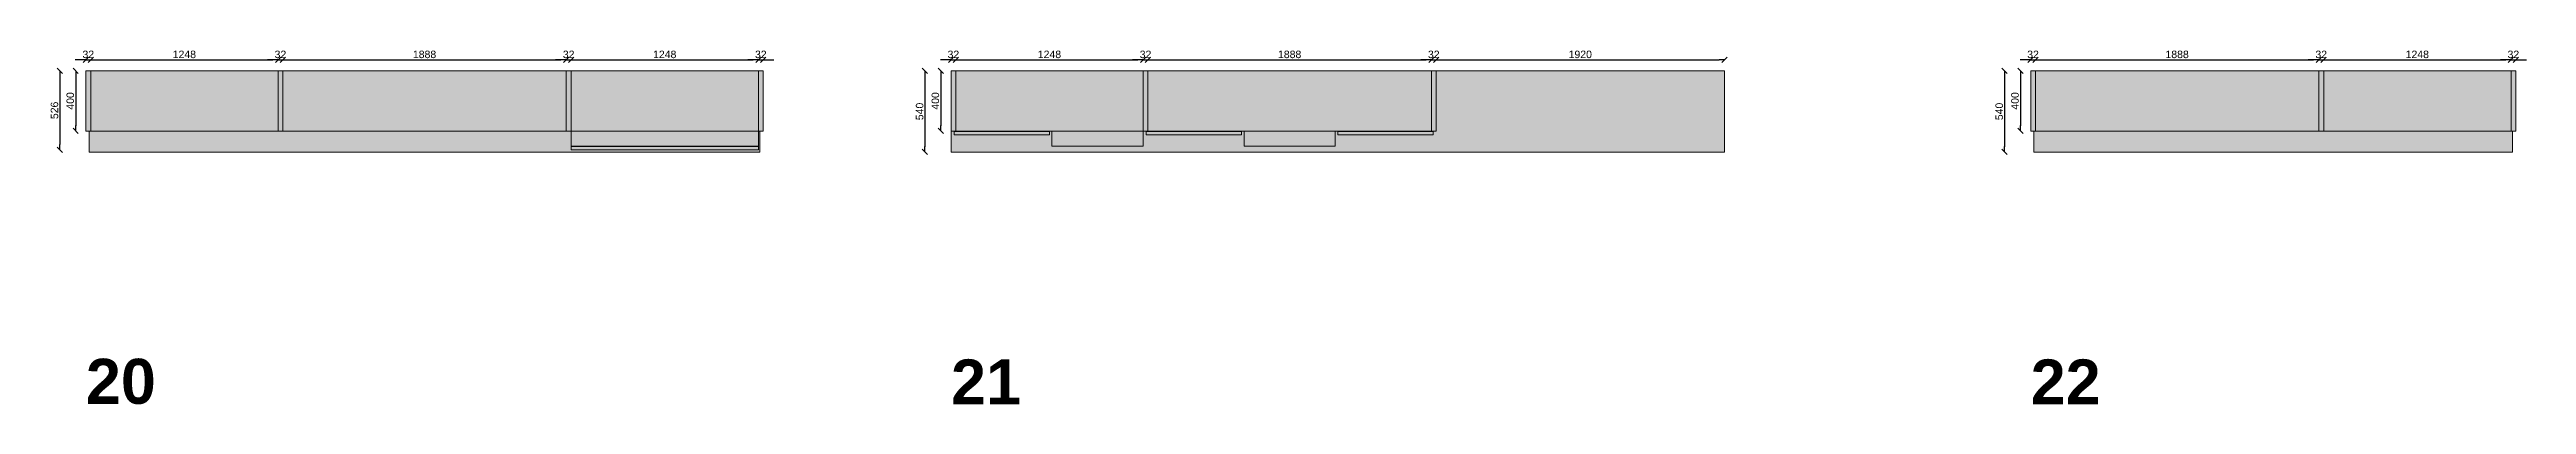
# Model space of a CAD drawing. Header units: inches. Extents: x -2150 to 187520, y -61540 to -22885.
# Drawn here: x -50 to 16450, y -61540 to -59175 of the extents above; entities that cross this region are included whole.
import ezdxf

# ---------------------------------------------------------------- set-up
doc = ezdxf.new("R2010")
doc.units = ezdxf.units.IN
doc.header["$MEASUREMENT"] = 0
doc.layers.add('Linee arredi', color=3, linetype='Continuous', lineweight=20)
doc.layers.add('Retino arredi', color=7, linetype='Continuous', lineweight=0)
doc.layers.add('Quote', color=5, linetype='Continuous')
doc.styles.add('Arial', font='Arial.ttf')
doc.styles.add('Arial (bold)', font='Arial Bold.ttf')
doc.dimstyles.new('M&C_quote arredo', dxfattribs={"dimtxt": 50, "dimasz": 35.34668, "dimexe": 0, "dimexo": 0, "dimgap": 10, "dimtad": 1, "dimdec": 0, "dimtxsty": 'Arial', "dimblk": 'VW_SLASH', "dimcen": 0, "dimse1": 1, "dimse2": 1, "dimazin": 0, "dimtfac": 1, "dimtdec": 0, "dimtix": 1, "dimtmove": 0, "dimatfit": 0, "dimldrblk": 'VW_SLASH', "dimfxl": 0, "dimfxlon": 1, "dimfrac": 2, "dimtolj": 1, "dimarcsym": 0})

msp = doc.modelspace()

# ---------------------------------------------------------------- texts
at = {"layer": 'Linee arredi', "transparency": 33554687, "char_height": 300, "attachment_point": 7, "line_spacing_factor": 1.006858, "style": 'Arial (bold)'}
for s, insert in [('20', (192.1, -61540.5)), ('21', (5955.1, -61540.5)), ('22', (13147.4, -61540.5))]:
    msp.add_mtext_dynamic_manual_height_columns(s, width=1350.149, gutter_width=12.5, heights=[0], dxfattribs=dict(at, insert=insert))

# ---------------------------------------------------------------- blocks, each defined once
blk = doc.blocks.new('VW_SLASH')
at = {"color": 0, "linetype": 'ByBlock', "lineweight": -2, "transparency": 16777216}
blk.add_line((0, 0), (-1, 0), dxfattribs=at)
at = {"color": 0, "linetype": 'Continuous', "lineweight": -2, "transparency": 16777216, "flags": 128}
blk.add_lwpolyline([(0.5, 0.5), (-0.5, -0.5)], dxfattribs=at)
blk = doc.blocks.new('*D143')
at = {"layer": 'Defpoints', "color": 0, "transparency": 16777216}
for p in [(192, -59318), (124, -59718), (192, -59718)]:
    blk.add_point(p, dxfattribs=at)
at = {"layer": 'Quote', "color": 0, "lineweight": -2, "transparency": 16777216}
blk.add_line((124, -59354), (124, -59683), dxfattribs=at)
at = {"layer": 'Quote', "color": 0, "lineweight": -2, "transparency": 16777216, "xscale": 35.3466796875, "yscale": 35.3466796875, "zscale": 35.3466796875}
for p, rotation in [((124, -59318), 90), ((124, -59718), 270)]:
    blk.add_blockref('VW_SLASH', p, dxfattribs=dict(at, rotation=rotation))
at = {"layer": 'Quote', "color": 0, "transparency": 16777216, "insert": (88, -59518), "char_height": 50, "attachment_point": 5, "rotation": 90, "style": 'Arial'}
blk.add_mtext('\\A1;400', dxfattribs=at)
blk = doc.blocks.new('*D144')
at = {"layer": 'Defpoints', "color": 0, "transparency": 16777216}
for p in [(192, -59318), (18, -59844), (224, -59844)]:
    blk.add_point(p, dxfattribs=at)
at = {"layer": 'Quote', "color": 0, "lineweight": -2, "transparency": 16777216}
blk.add_line((18, -59354), (18, -59809), dxfattribs=at)
at = {"layer": 'Quote', "color": 0, "lineweight": -2, "transparency": 16777216, "xscale": 35.3466796875, "yscale": 35.3466796875, "zscale": 35.3466796875}
for p, rotation in [((18, -59318), 90), ((18, -59844), 270)]:
    blk.add_blockref('VW_SLASH', p, dxfattribs=dict(at, rotation=rotation))
at = {"layer": 'Quote', "color": 0, "transparency": 16777216, "insert": (-17, -59581), "char_height": 50, "attachment_point": 5, "rotation": 90, "style": 'Arial'}
blk.add_mtext('\\A1;526', dxfattribs=at)
blk = doc.blocks.new('*D145')
at = {"layer": 'Defpoints', "color": 0, "transparency": 16777216}
for p in [(192, -59318), (224, -59244), (224, -59318)]:
    blk.add_point(p, dxfattribs=at)
at = {"layer": 'Quote', "color": 0, "lineweight": -2, "transparency": 16777216}
for p, q in [((157, -59244), (121, -59244)), ((192, -59244), (224, -59244)), ((259, -59244), (295, -59244))]:
    blk.add_line(p, q, dxfattribs=at)
at = {"layer": 'Quote', "color": 0, "lineweight": -2, "transparency": 16777216, "xscale": 35.3466796875, "yscale": 35.3466796875, "zscale": 35.3466796875}
blk.add_blockref('VW_SLASH', (192, -59244), dxfattribs=at)
at = {"layer": 'Quote', "color": 0, "lineweight": -2, "transparency": 16777216, "xscale": 35.3466796875, "yscale": 35.3466796875, "zscale": 35.3466796875, "rotation": 180}
blk.add_blockref('VW_SLASH', (224, -59244), dxfattribs=at)
at = {"layer": 'Quote', "color": 0, "transparency": 16777216, "insert": (208, -59208), "char_height": 50, "attachment_point": 5, "style": 'Arial'}
blk.add_mtext('\\A1;32', dxfattribs=at)
blk = doc.blocks.new('*D146')
at = {"layer": 'Defpoints', "color": 0, "transparency": 16777216}
for p in [(224, -59318), (1472, -59244), (1472, -59318)]:
    blk.add_point(p, dxfattribs=at)
at = {"layer": 'Quote', "color": 0, "lineweight": -2, "transparency": 16777216}
blk.add_line((259, -59244), (1437, -59244), dxfattribs=at)
at = {"layer": 'Quote', "color": 0, "lineweight": -2, "transparency": 16777216, "xscale": 35.3466796875, "yscale": 35.3466796875, "zscale": 35.3466796875, "rotation": 180}
blk.add_blockref('VW_SLASH', (224, -59244), dxfattribs=at)
at = {"layer": 'Quote', "color": 0, "lineweight": -2, "transparency": 16777216, "xscale": 35.3466796875, "yscale": 35.3466796875, "zscale": 35.3466796875}
blk.add_blockref('VW_SLASH', (1472, -59244), dxfattribs=at)
at = {"layer": 'Quote', "color": 0, "transparency": 16777216, "insert": (848, -59208), "char_height": 50, "attachment_point": 5, "style": 'Arial'}
blk.add_mtext('\\A1;1248', dxfattribs=at)
blk = doc.blocks.new('*D147')
at = {"layer": 'Defpoints', "color": 0, "transparency": 16777216}
for p in [(1472, -59318), (1504, -59244), (1504, -59318)]:
    blk.add_point(p, dxfattribs=at)
at = {"layer": 'Quote', "color": 0, "lineweight": -2, "transparency": 16777216}
for p, q in [((1437, -59244), (1401, -59244)), ((1472, -59244), (1504, -59244)), ((1539, -59244), (1575, -59244))]:
    blk.add_line(p, q, dxfattribs=at)
at = {"layer": 'Quote', "color": 0, "lineweight": -2, "transparency": 16777216, "xscale": 35.3466796875, "yscale": 35.3466796875, "zscale": 35.3466796875}
blk.add_blockref('VW_SLASH', (1472, -59244), dxfattribs=at)
at = {"layer": 'Quote', "color": 0, "lineweight": -2, "transparency": 16777216, "xscale": 35.3466796875, "yscale": 35.3466796875, "zscale": 35.3466796875, "rotation": 180}
blk.add_blockref('VW_SLASH', (1504, -59244), dxfattribs=at)
at = {"layer": 'Quote', "color": 0, "transparency": 16777216, "insert": (1488, -59208), "char_height": 50, "attachment_point": 5, "style": 'Arial'}
blk.add_mtext('\\A1;32', dxfattribs=at)
blk = doc.blocks.new('*D148')
at = {"layer": 'Defpoints', "color": 0, "transparency": 16777216}
for p in [(1504, -59318), (3392, -59244), (3392, -59318)]:
    blk.add_point(p, dxfattribs=at)
at = {"layer": 'Quote', "color": 0, "lineweight": -2, "transparency": 16777216}
blk.add_line((1539, -59244), (3357, -59244), dxfattribs=at)
at = {"layer": 'Quote', "color": 0, "lineweight": -2, "transparency": 16777216, "xscale": 35.3466796875, "yscale": 35.3466796875, "zscale": 35.3466796875, "rotation": 180}
blk.add_blockref('VW_SLASH', (1504, -59244), dxfattribs=at)
at = {"layer": 'Quote', "color": 0, "lineweight": -2, "transparency": 16777216, "xscale": 35.3466796875, "yscale": 35.3466796875, "zscale": 35.3466796875}
blk.add_blockref('VW_SLASH', (3392, -59244), dxfattribs=at)
at = {"layer": 'Quote', "color": 0, "transparency": 16777216, "insert": (2448, -59208), "char_height": 50, "attachment_point": 5, "style": 'Arial'}
blk.add_mtext('\\A1;1888', dxfattribs=at)
blk = doc.blocks.new('*D149')
at = {"layer": 'Defpoints', "color": 0, "transparency": 16777216}
for p in [(3392, -59318), (3424, -59244), (3424, -59318)]:
    blk.add_point(p, dxfattribs=at)
at = {"layer": 'Quote', "color": 0, "lineweight": -2, "transparency": 16777216}
for p, q in [((3357, -59244), (3321, -59244)), ((3392, -59244), (3424, -59244)), ((3459, -59244), (3495, -59244))]:
    blk.add_line(p, q, dxfattribs=at)
at = {"layer": 'Quote', "color": 0, "lineweight": -2, "transparency": 16777216, "xscale": 35.3466796875, "yscale": 35.3466796875, "zscale": 35.3466796875}
blk.add_blockref('VW_SLASH', (3392, -59244), dxfattribs=at)
at = {"layer": 'Quote', "color": 0, "lineweight": -2, "transparency": 16777216, "xscale": 35.3466796875, "yscale": 35.3466796875, "zscale": 35.3466796875, "rotation": 180}
blk.add_blockref('VW_SLASH', (3424, -59244), dxfattribs=at)
at = {"layer": 'Quote', "color": 0, "transparency": 16777216, "insert": (3408, -59208), "char_height": 50, "attachment_point": 5, "style": 'Arial'}
blk.add_mtext('\\A1;32', dxfattribs=at)
blk = doc.blocks.new('*D150')
at = {"layer": 'Defpoints', "color": 0, "transparency": 16777216}
for p in [(3424, -59318), (4672, -59244), (4672, -59318)]:
    blk.add_point(p, dxfattribs=at)
at = {"layer": 'Quote', "color": 0, "lineweight": -2, "transparency": 16777216}
blk.add_line((3459, -59244), (4637, -59244), dxfattribs=at)
at = {"layer": 'Quote', "color": 0, "lineweight": -2, "transparency": 16777216, "xscale": 35.3466796875, "yscale": 35.3466796875, "zscale": 35.3466796875, "rotation": 180}
blk.add_blockref('VW_SLASH', (3424, -59244), dxfattribs=at)
at = {"layer": 'Quote', "color": 0, "lineweight": -2, "transparency": 16777216, "xscale": 35.3466796875, "yscale": 35.3466796875, "zscale": 35.3466796875}
blk.add_blockref('VW_SLASH', (4672, -59244), dxfattribs=at)
at = {"layer": 'Quote', "color": 0, "transparency": 16777216, "insert": (4048, -59208), "char_height": 50, "attachment_point": 5, "style": 'Arial'}
blk.add_mtext('\\A1;1248', dxfattribs=at)
blk = doc.blocks.new('*D151')
at = {"layer": 'Defpoints', "color": 0, "transparency": 16777216}
for p in [(4672, -59318), (4704, -59244), (4704, -59318)]:
    blk.add_point(p, dxfattribs=at)
at = {"layer": 'Quote', "color": 0, "lineweight": -2, "transparency": 16777216}
for p, q in [((4637, -59244), (4601, -59244)), ((4672, -59244), (4704, -59244)), ((4739, -59244), (4775, -59244))]:
    blk.add_line(p, q, dxfattribs=at)
at = {"layer": 'Quote', "color": 0, "lineweight": -2, "transparency": 16777216, "xscale": 35.3466796875, "yscale": 35.3466796875, "zscale": 35.3466796875}
blk.add_blockref('VW_SLASH', (4672, -59244), dxfattribs=at)
at = {"layer": 'Quote', "color": 0, "lineweight": -2, "transparency": 16777216, "xscale": 35.3466796875, "yscale": 35.3466796875, "zscale": 35.3466796875, "rotation": 180}
blk.add_blockref('VW_SLASH', (4704, -59244), dxfattribs=at)
at = {"layer": 'Quote', "color": 0, "transparency": 16777216, "insert": (4688, -59208), "char_height": 50, "attachment_point": 5, "style": 'Arial'}
blk.add_mtext('\\A1;32', dxfattribs=at)
blk = doc.blocks.new('*D152')
at = {"layer": 'Defpoints', "color": 0, "transparency": 16777216}
for p in [(5955, -59318), (5887, -59718), (5955, -59718)]:
    blk.add_point(p, dxfattribs=at)
at = {"layer": 'Quote', "color": 0, "lineweight": -2, "transparency": 16777216}
blk.add_line((5887, -59354), (5887, -59683), dxfattribs=at)
at = {"layer": 'Quote', "color": 0, "lineweight": -2, "transparency": 16777216, "xscale": 35.3466796875, "yscale": 35.3466796875, "zscale": 35.3466796875}
for p, rotation in [((5887, -59318), 90), ((5887, -59718), 270)]:
    blk.add_blockref('VW_SLASH', p, dxfattribs=dict(at, rotation=rotation))
at = {"layer": 'Quote', "color": 0, "transparency": 16777216, "insert": (5851, -59518), "char_height": 50, "attachment_point": 5, "rotation": 90, "style": 'Arial'}
blk.add_mtext('\\A1;400', dxfattribs=at)
blk = doc.blocks.new('*D153')
at = {"layer": 'Defpoints', "color": 0, "transparency": 16777216}
for p in [(5955, -59318), (5781, -59858), (5955, -59858)]:
    blk.add_point(p, dxfattribs=at)
at = {"layer": 'Quote', "color": 0, "lineweight": -2, "transparency": 16777216}
blk.add_line((5781, -59354), (5781, -59823), dxfattribs=at)
at = {"layer": 'Quote', "color": 0, "lineweight": -2, "transparency": 16777216, "xscale": 35.3466796875, "yscale": 35.3466796875, "zscale": 35.3466796875}
for p, rotation in [((5781, -59318), 90), ((5781, -59858), 270)]:
    blk.add_blockref('VW_SLASH', p, dxfattribs=dict(at, rotation=rotation))
at = {"layer": 'Quote', "color": 0, "transparency": 16777216, "insert": (5746, -59588), "char_height": 50, "attachment_point": 5, "rotation": 90, "style": 'Arial'}
blk.add_mtext('\\A1;540', dxfattribs=at)
blk = doc.blocks.new('*D154')
at = {"layer": 'Defpoints', "color": 0, "transparency": 16777216}
for p in [(5955, -59318), (5987, -59244), (5987, -59318)]:
    blk.add_point(p, dxfattribs=at)
at = {"layer": 'Quote', "color": 0, "lineweight": -2, "transparency": 16777216}
for p, q in [((5920, -59244), (5884, -59244)), ((5955, -59244), (5987, -59244)), ((6022, -59244), (6058, -59244))]:
    blk.add_line(p, q, dxfattribs=at)
at = {"layer": 'Quote', "color": 0, "lineweight": -2, "transparency": 16777216, "xscale": 35.3466796875, "yscale": 35.3466796875, "zscale": 35.3466796875}
blk.add_blockref('VW_SLASH', (5955, -59244), dxfattribs=at)
at = {"layer": 'Quote', "color": 0, "lineweight": -2, "transparency": 16777216, "xscale": 35.3466796875, "yscale": 35.3466796875, "zscale": 35.3466796875, "rotation": 180}
blk.add_blockref('VW_SLASH', (5987, -59244), dxfattribs=at)
at = {"layer": 'Quote', "color": 0, "transparency": 16777216, "insert": (5971, -59208), "char_height": 50, "attachment_point": 5, "style": 'Arial'}
blk.add_mtext('\\A1;32', dxfattribs=at)
blk = doc.blocks.new('*D155')
at = {"layer": 'Defpoints', "color": 0, "transparency": 16777216}
for p in [(5987, -59318), (7235, -59244), (7235, -59318)]:
    blk.add_point(p, dxfattribs=at)
at = {"layer": 'Quote', "color": 0, "lineweight": -2, "transparency": 16777216}
blk.add_line((6022, -59244), (7200, -59244), dxfattribs=at)
at = {"layer": 'Quote', "color": 0, "lineweight": -2, "transparency": 16777216, "xscale": 35.3466796875, "yscale": 35.3466796875, "zscale": 35.3466796875, "rotation": 180}
blk.add_blockref('VW_SLASH', (5987, -59244), dxfattribs=at)
at = {"layer": 'Quote', "color": 0, "lineweight": -2, "transparency": 16777216, "xscale": 35.3466796875, "yscale": 35.3466796875, "zscale": 35.3466796875}
blk.add_blockref('VW_SLASH', (7235, -59244), dxfattribs=at)
at = {"layer": 'Quote', "color": 0, "transparency": 16777216, "insert": (6611, -59208), "char_height": 50, "attachment_point": 5, "style": 'Arial'}
blk.add_mtext('\\A1;1248', dxfattribs=at)
blk = doc.blocks.new('*D158')
at = {"layer": 'Defpoints', "color": 0, "transparency": 16777216}
for p in [(7235, -59318), (7267, -59244), (7267, -59318)]:
    blk.add_point(p, dxfattribs=at)
at = {"layer": 'Quote', "color": 0, "lineweight": -2, "transparency": 16777216}
for p, q in [((7200, -59244), (7164, -59244)), ((7235, -59244), (7267, -59244)), ((7302, -59244), (7338, -59244))]:
    blk.add_line(p, q, dxfattribs=at)
at = {"layer": 'Quote', "color": 0, "lineweight": -2, "transparency": 16777216, "xscale": 35.3466796875, "yscale": 35.3466796875, "zscale": 35.3466796875}
blk.add_blockref('VW_SLASH', (7235, -59244), dxfattribs=at)
at = {"layer": 'Quote', "color": 0, "lineweight": -2, "transparency": 16777216, "xscale": 35.3466796875, "yscale": 35.3466796875, "zscale": 35.3466796875, "rotation": 180}
blk.add_blockref('VW_SLASH', (7267, -59244), dxfattribs=at)
at = {"layer": 'Quote', "color": 0, "transparency": 16777216, "insert": (7251, -59208), "char_height": 50, "attachment_point": 5, "style": 'Arial'}
blk.add_mtext('\\A1;32', dxfattribs=at)
blk = doc.blocks.new('*D159')
at = {"layer": 'Defpoints', "color": 0, "transparency": 16777216}
for p in [(7267, -59318), (9155, -59244), (9155, -59318)]:
    blk.add_point(p, dxfattribs=at)
at = {"layer": 'Quote', "color": 0, "lineweight": -2, "transparency": 16777216}
blk.add_line((7302, -59244), (9120, -59244), dxfattribs=at)
at = {"layer": 'Quote', "color": 0, "lineweight": -2, "transparency": 16777216, "xscale": 35.3466796875, "yscale": 35.3466796875, "zscale": 35.3466796875, "rotation": 180}
blk.add_blockref('VW_SLASH', (7267, -59244), dxfattribs=at)
at = {"layer": 'Quote', "color": 0, "lineweight": -2, "transparency": 16777216, "xscale": 35.3466796875, "yscale": 35.3466796875, "zscale": 35.3466796875}
blk.add_blockref('VW_SLASH', (9155, -59244), dxfattribs=at)
at = {"layer": 'Quote', "color": 0, "transparency": 16777216, "insert": (8211, -59208), "char_height": 50, "attachment_point": 5, "style": 'Arial'}
blk.add_mtext('\\A1;1888', dxfattribs=at)
blk = doc.blocks.new('*D160')
at = {"layer": 'Defpoints', "color": 0, "transparency": 16777216}
for p in [(9155, -59318), (9187, -59244), (9187, -59318)]:
    blk.add_point(p, dxfattribs=at)
at = {"layer": 'Quote', "color": 0, "lineweight": -2, "transparency": 16777216}
for p, q in [((9120, -59244), (9084, -59244)), ((9155, -59244), (9187, -59244)), ((9222, -59244), (9258, -59244))]:
    blk.add_line(p, q, dxfattribs=at)
at = {"layer": 'Quote', "color": 0, "lineweight": -2, "transparency": 16777216, "xscale": 35.3466796875, "yscale": 35.3466796875, "zscale": 35.3466796875}
blk.add_blockref('VW_SLASH', (9155, -59244), dxfattribs=at)
at = {"layer": 'Quote', "color": 0, "lineweight": -2, "transparency": 16777216, "xscale": 35.3466796875, "yscale": 35.3466796875, "zscale": 35.3466796875, "rotation": 180}
blk.add_blockref('VW_SLASH', (9187, -59244), dxfattribs=at)
at = {"layer": 'Quote', "color": 0, "transparency": 16777216, "insert": (9171, -59208), "char_height": 50, "attachment_point": 5, "style": 'Arial'}
blk.add_mtext('\\A1;32', dxfattribs=at)
blk = doc.blocks.new('*D161')
at = {"layer": 'Defpoints', "color": 0, "transparency": 16777216}
for p in [(9187, -59318), (11107, -59244), (11107, -59318)]:
    blk.add_point(p, dxfattribs=at)
at = {"layer": 'Quote', "color": 0, "lineweight": -2, "transparency": 16777216}
blk.add_line((9222, -59244), (11072, -59244), dxfattribs=at)
at = {"layer": 'Quote', "color": 0, "lineweight": -2, "transparency": 16777216, "xscale": 35.3466796875, "yscale": 35.3466796875, "zscale": 35.3466796875, "rotation": 180}
blk.add_blockref('VW_SLASH', (9187, -59244), dxfattribs=at)
at = {"layer": 'Quote', "color": 0, "lineweight": -2, "transparency": 16777216, "xscale": 35.3466796875, "yscale": 35.3466796875, "zscale": 35.3466796875}
blk.add_blockref('VW_SLASH', (11107, -59244), dxfattribs=at)
at = {"layer": 'Quote', "color": 0, "transparency": 16777216, "insert": (10147, -59208), "char_height": 50, "attachment_point": 5, "style": 'Arial'}
blk.add_mtext('\\A1;1920', dxfattribs=at)
blk = doc.blocks.new('*D162')
at = {"layer": 'Defpoints', "color": 0, "transparency": 16777216}
for p in [(13147, -59318), (13079, -59718), (13147, -59718)]:
    blk.add_point(p, dxfattribs=at)
at = {"layer": 'Quote', "color": 0, "lineweight": -2, "transparency": 16777216}
blk.add_line((13079, -59354), (13079, -59683), dxfattribs=at)
at = {"layer": 'Quote', "color": 0, "lineweight": -2, "transparency": 16777216, "xscale": 35.3466796875, "yscale": 35.3466796875, "zscale": 35.3466796875}
for p, rotation in [((13079, -59318), 90), ((13079, -59718), 270)]:
    blk.add_blockref('VW_SLASH', p, dxfattribs=dict(at, rotation=rotation))
at = {"layer": 'Quote', "color": 0, "transparency": 16777216, "insert": (13043, -59518), "char_height": 50, "attachment_point": 5, "rotation": 90, "style": 'Arial'}
blk.add_mtext('\\A1;400', dxfattribs=at)
blk = doc.blocks.new('*D163')
at = {"layer": 'Defpoints', "color": 0, "transparency": 16777216}
for p in [(13147, -59318), (12973, -59858), (13169, -59858)]:
    blk.add_point(p, dxfattribs=at)
at = {"layer": 'Quote', "color": 0, "lineweight": -2, "transparency": 16777216}
blk.add_line((12973, -59354), (12973, -59823), dxfattribs=at)
at = {"layer": 'Quote', "color": 0, "lineweight": -2, "transparency": 16777216, "xscale": 35.3466796875, "yscale": 35.3466796875, "zscale": 35.3466796875}
for p, rotation in [((12973, -59318), 90), ((12973, -59858), 270)]:
    blk.add_blockref('VW_SLASH', p, dxfattribs=dict(at, rotation=rotation))
at = {"layer": 'Quote', "color": 0, "transparency": 16777216, "insert": (12938, -59588), "char_height": 50, "attachment_point": 5, "rotation": 90, "style": 'Arial'}
blk.add_mtext('\\A1;540', dxfattribs=at)
blk = doc.blocks.new('*D164')
at = {"layer": 'Defpoints', "color": 0, "transparency": 16777216}
for p in [(13147, -59318), (13179, -59244), (13179, -59318)]:
    blk.add_point(p, dxfattribs=at)
at = {"layer": 'Quote', "color": 0, "lineweight": -2, "transparency": 16777216}
for p, q in [((13112, -59244), (13077, -59244)), ((13147, -59244), (13179, -59244)), ((13215, -59244), (13250, -59244))]:
    blk.add_line(p, q, dxfattribs=at)
at = {"layer": 'Quote', "color": 0, "lineweight": -2, "transparency": 16777216, "xscale": 35.3466796875, "yscale": 35.3466796875, "zscale": 35.3466796875}
blk.add_blockref('VW_SLASH', (13147, -59244), dxfattribs=at)
at = {"layer": 'Quote', "color": 0, "lineweight": -2, "transparency": 16777216, "xscale": 35.3466796875, "yscale": 35.3466796875, "zscale": 35.3466796875, "rotation": 180}
blk.add_blockref('VW_SLASH', (13179, -59244), dxfattribs=at)
at = {"layer": 'Quote', "color": 0, "transparency": 16777216, "insert": (13163, -59208), "char_height": 50, "attachment_point": 5, "style": 'Arial'}
blk.add_mtext('\\A1;32', dxfattribs=at)
blk = doc.blocks.new('*D165')
at = {"layer": 'Defpoints', "color": 0, "transparency": 16777216}
for p in [(13179, -59318), (15067, -59244), (15067, -59318)]:
    blk.add_point(p, dxfattribs=at)
at = {"layer": 'Quote', "color": 0, "lineweight": -2, "transparency": 16777216}
blk.add_line((13215, -59244), (15032, -59244), dxfattribs=at)
at = {"layer": 'Quote', "color": 0, "lineweight": -2, "transparency": 16777216, "xscale": 35.3466796875, "yscale": 35.3466796875, "zscale": 35.3466796875, "rotation": 180}
blk.add_blockref('VW_SLASH', (13179, -59244), dxfattribs=at)
at = {"layer": 'Quote', "color": 0, "lineweight": -2, "transparency": 16777216, "xscale": 35.3466796875, "yscale": 35.3466796875, "zscale": 35.3466796875}
blk.add_blockref('VW_SLASH', (15067, -59244), dxfattribs=at)
at = {"layer": 'Quote', "color": 0, "transparency": 16777216, "insert": (14123, -59208), "char_height": 50, "attachment_point": 5, "style": 'Arial'}
blk.add_mtext('\\A1;1888', dxfattribs=at)
blk = doc.blocks.new('*D168')
at = {"layer": 'Defpoints', "color": 0, "transparency": 16777216}
for p in [(15067, -59318), (15099, -59244), (15099, -59318)]:
    blk.add_point(p, dxfattribs=at)
at = {"layer": 'Quote', "color": 0, "lineweight": -2, "transparency": 16777216}
for p, q in [((15032, -59244), (14997, -59244)), ((15067, -59244), (15099, -59244)), ((15135, -59244), (15170, -59244))]:
    blk.add_line(p, q, dxfattribs=at)
at = {"layer": 'Quote', "color": 0, "lineweight": -2, "transparency": 16777216, "xscale": 35.3466796875, "yscale": 35.3466796875, "zscale": 35.3466796875}
blk.add_blockref('VW_SLASH', (15067, -59244), dxfattribs=at)
at = {"layer": 'Quote', "color": 0, "lineweight": -2, "transparency": 16777216, "xscale": 35.3466796875, "yscale": 35.3466796875, "zscale": 35.3466796875, "rotation": 180}
blk.add_blockref('VW_SLASH', (15099, -59244), dxfattribs=at)
at = {"layer": 'Quote', "color": 0, "transparency": 16777216, "insert": (15083, -59208), "char_height": 50, "attachment_point": 5, "style": 'Arial'}
blk.add_mtext('\\A1;32', dxfattribs=at)
blk = doc.blocks.new('*D169')
at = {"layer": 'Defpoints', "color": 0, "transparency": 16777216}
for p in [(15099, -59318), (16347, -59244), (16347, -59318)]:
    blk.add_point(p, dxfattribs=at)
at = {"layer": 'Quote', "color": 0, "lineweight": -2, "transparency": 16777216}
blk.add_line((15135, -59244), (16312, -59244), dxfattribs=at)
at = {"layer": 'Quote', "color": 0, "lineweight": -2, "transparency": 16777216, "xscale": 35.3466796875, "yscale": 35.3466796875, "zscale": 35.3466796875, "rotation": 180}
blk.add_blockref('VW_SLASH', (15099, -59244), dxfattribs=at)
at = {"layer": 'Quote', "color": 0, "lineweight": -2, "transparency": 16777216, "xscale": 35.3466796875, "yscale": 35.3466796875, "zscale": 35.3466796875}
blk.add_blockref('VW_SLASH', (16347, -59244), dxfattribs=at)
at = {"layer": 'Quote', "color": 0, "transparency": 16777216, "insert": (15723, -59208), "char_height": 50, "attachment_point": 5, "style": 'Arial'}
blk.add_mtext('\\A1;1248', dxfattribs=at)
blk = doc.blocks.new('*D170')
at = {"layer": 'Defpoints', "color": 0, "transparency": 16777216}
for p in [(16347, -59318), (16379, -59244), (16379, -59318)]:
    blk.add_point(p, dxfattribs=at)
at = {"layer": 'Quote', "color": 0, "lineweight": -2, "transparency": 16777216}
for p, q in [((16312, -59244), (16277, -59244)), ((16347, -59244), (16379, -59244)), ((16415, -59244), (16450, -59244))]:
    blk.add_line(p, q, dxfattribs=at)
at = {"layer": 'Quote', "color": 0, "lineweight": -2, "transparency": 16777216, "xscale": 35.3466796875, "yscale": 35.3466796875, "zscale": 35.3466796875}
blk.add_blockref('VW_SLASH', (16347, -59244), dxfattribs=at)
at = {"layer": 'Quote', "color": 0, "lineweight": -2, "transparency": 16777216, "xscale": 35.3466796875, "yscale": 35.3466796875, "zscale": 35.3466796875, "rotation": 180}
blk.add_blockref('VW_SLASH', (16379, -59244), dxfattribs=at)
at = {"layer": 'Quote', "color": 0, "transparency": 16777216, "insert": (16363, -59208), "char_height": 50, "attachment_point": 5, "style": 'Arial'}
blk.add_mtext('\\A1;32', dxfattribs=at)

# ---------------------------------------------------------------- dimensions: what is measured, and where the dimension line sits
at = {"layer": 'Quote', "color": 7}
for base, p1, p2, picture, middle in [((224.1, -59243.7), (192.1, -59318.3), (224.1, -59318.3), '*D145', (208.1, -59208.2)), ((1472.1, -59243.7), (224.1, -59318.3), (1472.1, -59318.3), '*D146', (848.1, -59208.2)), ((1504.1, -59243.7), (1472.1, -59318.3), (1504.1, -59318.3), '*D147', (1488.1, -59208.2)), ((3392.1, -59243.7), (1504.1, -59318.3), (3392.1, -59318.3), '*D148', (2448.1, -59208.2)), ((3424.1, -59243.7), (3392.1, -59318.3), (3424.1, -59318.3), '*D149', (3408.1, -59208.2)), ((4672.1, -59243.7), (3424.1, -59318.3), (4672.1, -59318.3), '*D150', (4048.1, -59208.2)), ((4704.1, -59243.7), (4672.1, -59318.3), (4704.1, -59318.3), '*D151', (4688.1, -59208.2)), ((5987.1, -59243.7), (5955.1, -59318.3), (5987.1, -59318.3), '*D154', (5971.1, -59208.2)), ((7235.1, -59243.7), (5987.1, -59318.3), (7235.1, -59318.3), '*D155', (6611.1, -59208.2)), ((7267.1, -59243.7), (7235.1, -59318.3), (7267.1, -59318.3), '*D158', (7251.1, -59208.2)), ((9155.1, -59243.7), (7267.1, -59318.3), (9155.1, -59318.3), '*D159', (8211.1, -59208.2)), ((9187.1, -59243.7), (9155.1, -59318.3), (9187.1, -59318.3), '*D160', (9171.1, -59208.2)), ((11107.1, -59243.7), (9187.1, -59318.3), (11107.1, -59318.3), '*D161', (10147.1, -59208.2)), ((13179.4, -59243.7), (13147.4, -59318.3), (13179.4, -59318.3), '*D164', (13163.4, -59208.2)), ((15067.4, -59243.7), (13179.4, -59318.3), (15067.4, -59318.3), '*D165', (14123.4, -59208.2)), ((15099.4, -59243.7), (15067.4, -59318.3), (15099.4, -59318.3), '*D168', (15083.4, -59208.2)), ((16347.4, -59243.7), (15099.4, -59318.3), (16347.4, -59318.3), '*D169', (15723.4, -59208.2)), ((16379.4, -59243.7), (16347.4, -59318.3), (16379.4, -59318.3), '*D170', (16363.4, -59208.2))]:
    dim = msp.add_linear_dim(base=base, p1=p1, p2=p2, dimstyle='M&C_quote arredo', override={"dimpost": '<>', "dimtmove": 1}, dxfattribs=at)
    dim.commit()
    dim.dimension.update_dxf_attribs({"geometry": picture, "text_midpoint": middle})
for base, p1, p2, picture, middle in [((18.2, -59844.3), (192.1, -59318.3), (224.1, -59844.3), '*D144', (-17.3, -59581.3)), ((123.6, -59718.3), (192.1, -59318.3), (192.1, -59718.3), '*D143', (88.1, -59518.3)), ((5781.2, -59858.3), (5955.1, -59318.3), (5955.1, -59858.3), '*D153', (5745.6, -59588.3)), ((5886.6, -59718.3), (5955.1, -59318.3), (5955.1, -59718.3), '*D152', (5851.1, -59518.3)), ((12973.5, -59858.3), (13147.4, -59318.3), (13169.4, -59858.3), '*D163', (12938, -59588.3)), ((13078.9, -59718.3), (13147.4, -59318.3), (13147.4, -59718.3), '*D162', (13043.4, -59518.3))]:
    dim = msp.add_linear_dim(base=base, p1=p1, p2=p2, angle=90, dimstyle='M&C_quote arredo', override={"dimpost": '<>', "dimtmove": 1}, dxfattribs=at)
    dim.commit()
    dim.dimension.update_dxf_attribs({"geometry": picture, "text_midpoint": middle})

# ---------------------------------------------------------------- hatches: boundary and pattern name
at = {"layer": 'Retino arredi'}
h = msp.add_hatch(color=256, dxfattribs=at)
h.dxf.hatch_style = 1
h.paths.add_polyline_path([(192.1, -59318.3), (4704.1, -59318.3), (4704.1, -59718.3), (192.1, -59718.3)])
h = msp.add_hatch(color=251, dxfattribs=at)
h.dxf.hatch_style = 1
h.paths.add_polyline_path([(11107.1, -59318.3), (11107.1, -59858.3), (5955.1, -59858.3), (5955.1, -59718.3), (6627.1, -59718.3), (6627.1, -59818.3), (7235.1, -59818.3), (7235.1, -59718.3), (7907.1, -59718.3), (7907.1, -59818.3), (8515.1, -59818.3), (8515.1, -59718.3), (9187.1, -59718.3), (9187.1, -59318.3)])
h.paths.add_polyline_path([(9167.1, -59722.3), (8532.1, -59722.3), (8532.1, -59744.3), (9167.1, -59744.3)], flags=16)
h.paths.add_polyline_path([(7890.1, -59744.3), (7255.1, -59744.3), (7255.1, -59722.3), (7890.1, -59722.3)], flags=16)
h.paths.add_polyline_path([(6610.1, -59744.3), (5975.1, -59744.3), (5975.1, -59722.3), (6610.1, -59722.3)], flags=16)
h = msp.add_hatch(color=256, dxfattribs=at)
h.dxf.hatch_style = 1
h.paths.add_polyline_path([(5955.1, -59318.3), (9187.1, -59318.3), (9187.1, -59718.3), (5955.1, -59718.3)])
h = msp.add_hatch(color=256, dxfattribs=at)
h.dxf.hatch_style = 1
h.paths.add_polyline_path([(16379.4, -59718.3), (13147.4, -59718.3), (13147.4, -59318.3), (16379.4, -59318.3)])
h = msp.add_hatch(color=252, dxfattribs=at)
h.dxf.hatch_style = 1
h.paths.add_polyline_path([(4672.1, -59718.3), (4682.1, -59718.3), (4682.1, -59858.3), (214.1, -59858.3), (214.1, -59718.3), (3424.1, -59718.3), (3424.1, -59844.3), (4672.1, -59844.3)])
h = msp.add_hatch(color=253, dxfattribs=at)
h.dxf.hatch_style = 1
h.paths.add_polyline_path([(4672.1, -59844.3), (3424.1, -59844.3), (3424.1, -59718.3), (4672.1, -59718.3)])
h = msp.add_hatch(color=252, dxfattribs=at)
h.dxf.hatch_style = 1
h.paths.add_polyline_path([(6610.1, -59744.3), (5975.1, -59744.3), (5975.1, -59722.3), (6610.1, -59722.3)])
h.paths.add_polyline_path([(7890.1, -59744.3), (7255.1, -59744.3), (7255.1, -59722.3), (7890.1, -59722.3)])
h.paths.add_polyline_path([(9167.1, -59722.3), (8532.1, -59722.3), (8532.1, -59744.3), (9167.1, -59744.3)])
h = msp.add_hatch(color=253, dxfattribs=at)
h.dxf.hatch_style = 1
h.paths.add_polyline_path([(7235.1, -59818.3), (6627.1, -59818.3), (6627.1, -59718.3), (7235.1, -59718.3)])
h.paths.add_polyline_path([(8515.1, -59818.3), (7907.1, -59818.3), (7907.1, -59718.3), (8515.1, -59718.3)])
h = msp.add_hatch(color=253, dxfattribs=at)
h.dxf.hatch_style = 1
h.paths.add_polyline_path([(13169.4, -59858.3), (16357.4, -59858.3), (16357.4, -59718.3), (13169.4, -59718.3)])

# ---------------------------------------------------------------- linework, layer by layer
at = {"layer": 'Linee arredi'}
for p, q in [((5987.1, -59718.3), (5987.1, -59318.3)), ((7235.1, -59718.3), (7235.1, -59318.3)), ((7267.1, -59718.3), (7267.1, -59318.3)), ((9155.1, -59718.3), (9155.1, -59318.3)), ((13179.4, -59718.3), (13179.4, -59318.3)), ((15067.4, -59718.3), (15067.4, -59318.3)), ((15099.4, -59718.3), (15099.4, -59318.3)), ((16347.4, -59718.3), (16347.4, -59318.3))]:
    msp.add_line(p, q, dxfattribs=at)
for points in [[(192.1, -59318.3), (4704.1, -59318.3), (4704.1, -59718.3), (192.1, -59718.3)], [(11107.1, -59318.3), (11107.1, -59858.3), (5955.1, -59858.3), (5955.1, -59718.3), (6627.1, -59718.3), (6627.1, -59818.3), (7235.1, -59818.3), (7235.1, -59718.3), (7907.1, -59718.3), (7907.1, -59818.3), (8515.1, -59818.3), (8515.1, -59718.3), (9187.1, -59718.3), (9187.1, -59318.3)], [(5955.1, -59318.3), (9187.1, -59318.3), (9187.1, -59718.3), (5955.1, -59718.3)], [(16379.4, -59718.3), (13147.4, -59718.3), (13147.4, -59318.3), (16379.4, -59318.3)], [(4672.1, -59718.3), (4682.1, -59718.3), (4682.1, -59858.3), (214.1, -59858.3), (214.1, -59718.3), (3424.1, -59718.3), (3424.1, -59844.3), (4672.1, -59844.3)], [(4672.1, -59844.3), (3424.1, -59844.3), (3424.1, -59718.3), (4672.1, -59718.3)], [(6610.1, -59744.3), (5975.1, -59744.3), (5975.1, -59722.3), (6610.1, -59722.3)], [(7235.1, -59818.3), (6627.1, -59818.3), (6627.1, -59718.3), (7235.1, -59718.3)], [(7890.1, -59744.3), (7255.1, -59744.3), (7255.1, -59722.3), (7890.1, -59722.3)], [(8515.1, -59818.3), (7907.1, -59818.3), (7907.1, -59718.3), (8515.1, -59718.3)], [(9167.1, -59722.3), (8532.1, -59722.3), (8532.1, -59744.3), (9167.1, -59744.3)], [(13169.4, -59858.3), (16357.4, -59858.3), (16357.4, -59718.3), (13169.4, -59718.3)]]:
    msp.add_lwpolyline(points, close=True, dxfattribs=at)
for points in [[(224.1, -59718.3), (224.1, -59318.3)], [(1472.1, -59718.3), (1472.1, -59318.3)], [(1504.1, -59718.3), (1504.1, -59318.3)], [(3392.1, -59718.3), (3392.1, -59318.3)], [(3424.1, -59718.3), (3424.1, -59318.3)], [(4672.1, -59718.3), (4672.1, -59318.3)], [(3424.1, -59818.3), (4672.1, -59818.3)], [(3424.1, -59822.3), (4672.1, -59822.3)]]:
    msp.add_lwpolyline(points, dxfattribs=at)

msp.set_redraw_order([(e.dxf.handle, doc.entitydb.next_handle()) for e in msp.query("TEXT MTEXT ATTDEF DIMENSION ARC_DIMENSION")])  # texts and dimensions are drawn at this point

doc.saveas('drawing.dxf')
